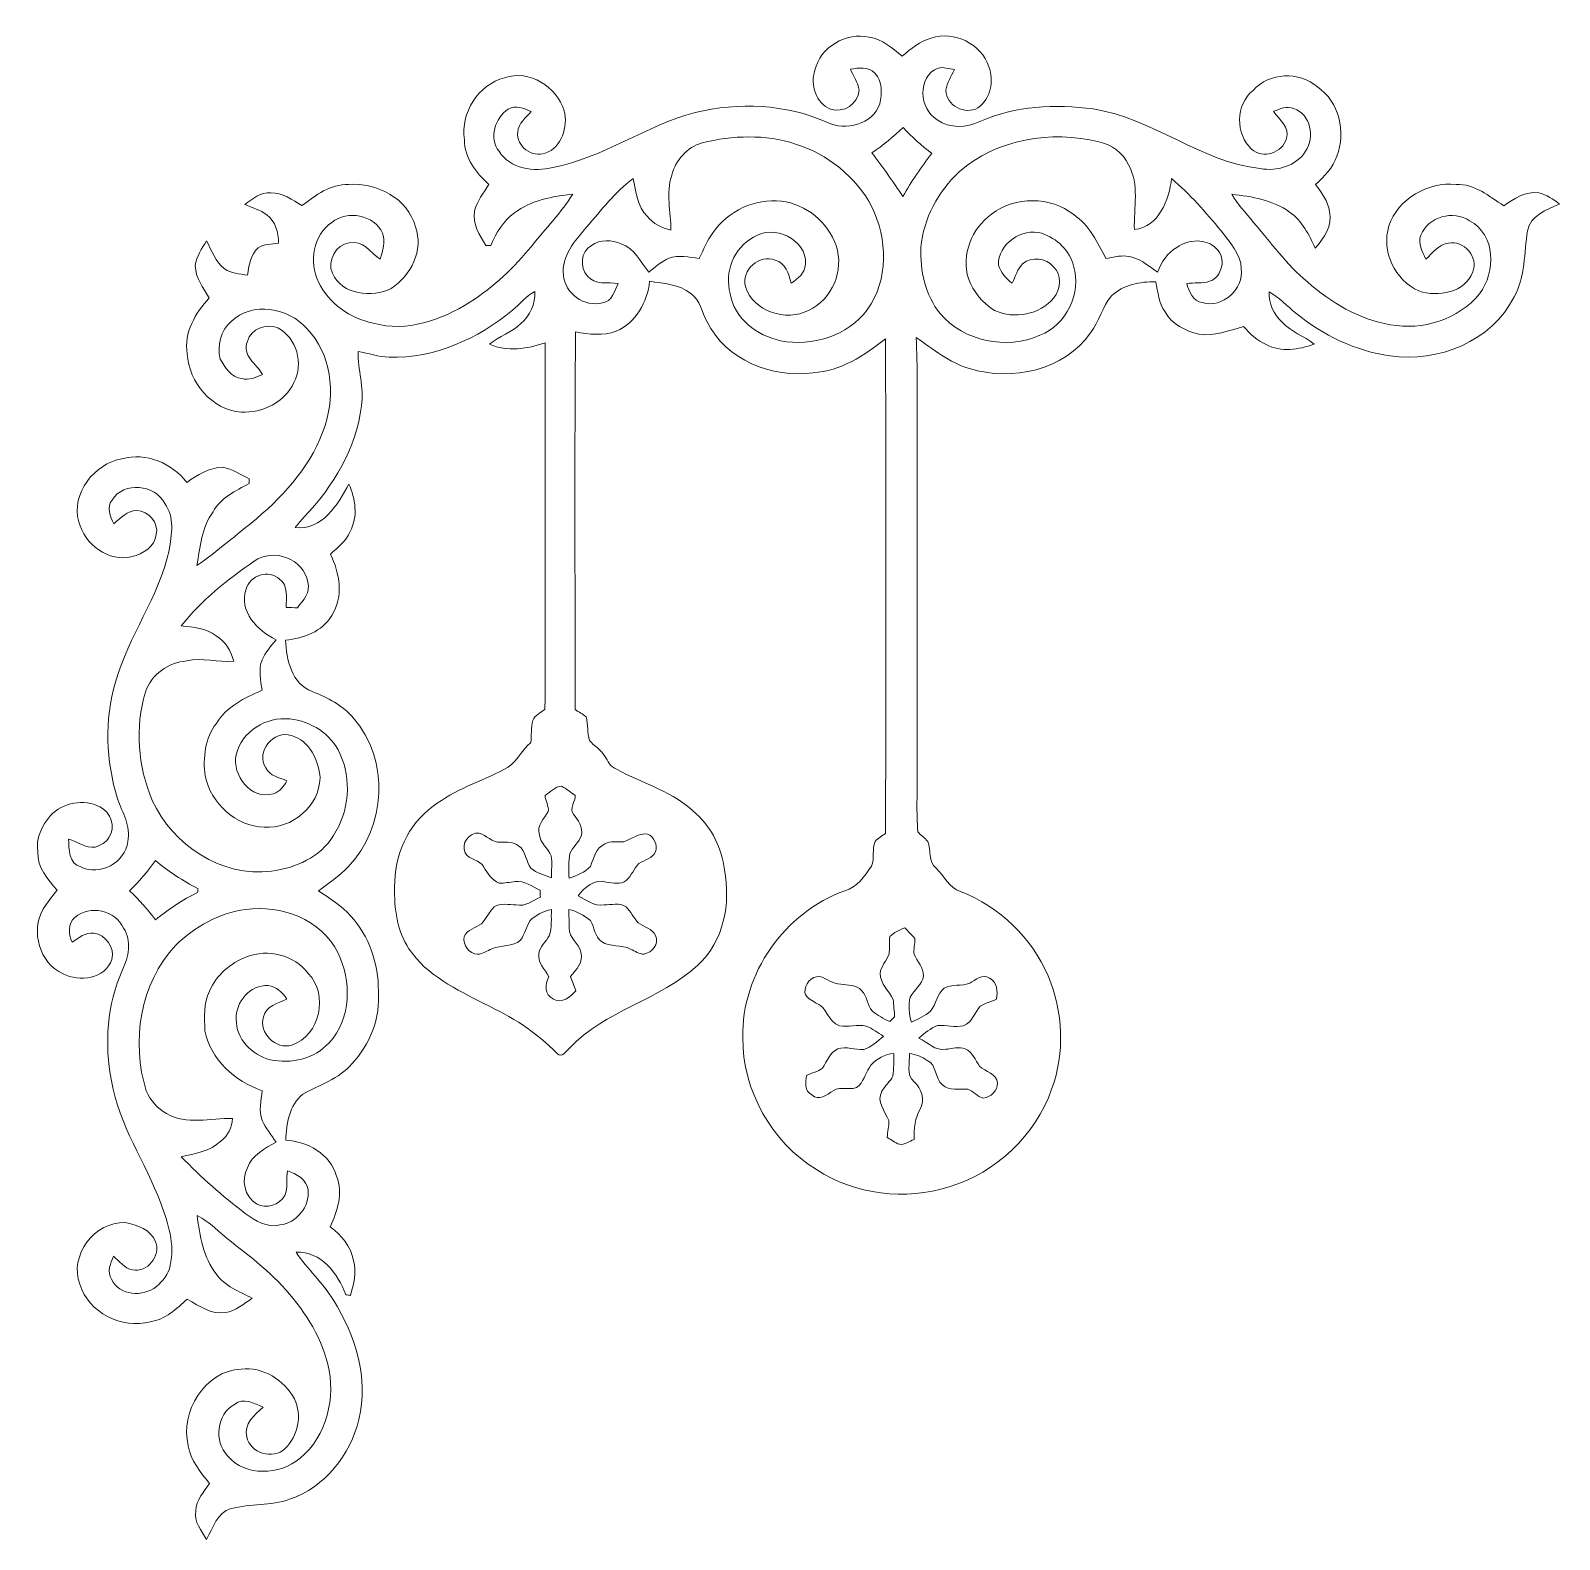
# Model space of a CAD drawing. Header units: centimetres. Extents: x -16.4 to 16.2, y -16 to 16.2.
import ezdxf

# ---------------------------------------------------------------- set-up
doc = ezdxf.new("R2010")
doc.units = ezdxf.units.CM
doc.header["$MEASUREMENT"] = 0
doc.layers.add('Layer 1', color=7, linetype='Continuous')

msp = doc.modelspace()

# ---------------------------------------------------------------- linework, layer by layer
at = {"layer": 'Layer 1', "color": 8, "lineweight": 9}
for points, knots in [([(0.35028, 15.3089), (0.45999, 15.80526), (1.02655, 16.13158), (1.51339, 16.01481), (1.51339, 16.01481), (1.79314, 15.97777), (2.00375, 15.77845), (2.21789, 15.61229), (2.21789, 15.61229), (2.40345, 15.76681), (2.595, 15.93438), (2.83348, 15.99717), (2.83348, 15.99717), (3.31679, 16.15733), (3.9084, 15.87829), (4.06362, 15.38651), (4.06362, 15.38651), (4.18039, 15.08348), (4.10807, 14.69965), (3.83079, 14.50915), (3.83079, 14.50915), (3.55315, 14.34723), (3.15028, 14.56031), (3.14499, 14.88239), (3.14499, 14.88239), (3.17568, 15.0415), (3.25929, 15.18225), (3.32843, 15.32654), (3.32843, 15.32654), (3.21554, 15.33995), (3.09277, 15.38757), (2.982, 15.35617), (2.982, 15.35617), (2.52762, 15.17837), (2.57772, 14.47705), (2.96331, 14.25374), (2.96331, 14.25374), (3.2293, 14.06148), (3.58772, 14.08441), (3.87382, 14.21776), (3.87382, 14.21776), (4.62983, 14.55008), (5.48179, 14.59735), (6.29106, 14.48375), (6.29106, 14.48375), (7.5607, 14.29396), (8.57318, 13.3524), (9.85482, 13.21305), (9.85482, 13.21305), (10.21042, 13.14637), (10.62387, 13.26597), (10.8239, 13.58241), (10.8239, 13.58241), (11.0271, 13.87662), (10.93185, 14.37969), (10.56919, 14.49222), (10.56919, 14.49222), (10.42527, 14.5536), (10.27639, 14.48552), (10.14127, 14.43437), (10.14127, 14.43437), (10.25875, 14.25339), (10.49229, 14.09499), (10.41504, 13.85193), (10.41504, 13.85193), (10.32648, 13.54678), (9.91021, 13.4106), (9.67102, 13.6258), (9.67102, 13.6258), (9.32355, 13.94647), (9.32742, 14.57795), (9.70242, 14.88169), (9.70242, 14.88169), (10.04849, 15.26692), (10.68737, 15.2902), (11.07402, 14.95718), (11.07402, 14.95718), (11.54286, 14.6425), (11.68609, 13.99128), (11.49241, 13.47799), (11.49241, 13.47799), (11.41269, 13.23175), (11.22465, 13.04513), (11.03768, 12.87474), (11.03768, 12.87474), (11.15869, 12.69552), (11.3072, 12.51737), (11.33543, 12.29477), (11.33543, 12.29477), (11.4021, 11.9935), (11.21266, 11.72821), (11.0278, 11.51125), (11.0278, 11.51125), (10.89728, 11.80017), (10.74946, 12.09721), (10.48065, 12.28277), (10.48065, 12.28277), (10.12434, 12.54136), (9.67596, 12.61756), (9.24734, 12.66342), (9.24734, 12.66342), (9.37399, 12.44787), (9.5479, 12.26478), (9.70559, 12.07217), (9.70559, 12.07217), (10.07955, 11.63649), (10.41856, 11.16517), (10.86094, 10.79335), (10.86094, 10.79335), (11.36612, 10.35696), (11.96055, 9.98937), (12.62977, 9.88071), (12.62977, 9.88071), (13.31874, 9.75089), (14.0878, 9.98972), (14.53512, 10.54182), (14.53512, 10.54182), (14.88614, 11.00466), (14.88684, 11.80264), (14.31957, 12.10039), (14.31957, 12.10039), (13.97914, 12.33357), (13.43481, 12.18294), (13.28382, 11.79312), (13.28382, 11.79312), (13.20656, 11.60791), (13.32051, 11.44069), (13.39177, 11.27912), (13.39177, 11.27912), (13.53711, 11.4093), (13.66411, 11.6005), (13.87472, 11.62237), (13.87472, 11.62237), (14.1961, 11.69222), (14.52419, 11.31264), (14.38837, 11.00925), (14.38837, 11.00925), (14.23103, 10.56051), (13.644, 10.46526), (13.24078, 10.60002), (13.24078, 10.60002), (12.72819, 10.83145), (12.43186, 11.44599), (12.60119, 11.98785), (12.60119, 11.98785), (12.79734, 12.57205), (13.43234, 12.93153), (14.03594, 12.87474), (14.03594, 12.87474), (14.4307, 12.8899), (14.74079, 12.62038), (15.05194, 12.41859), (15.05194, 12.41859), (15.26925, 12.57558), (15.51725, 12.72939), (15.79912, 12.69729), (15.79912, 12.69729), (15.96175, 12.65178), (16.10886, 12.56041), (16.2394, 12.45458), (16.2394, 12.45458), (15.97022, 12.33499), (15.61568, 12.21187), (15.55782, 11.88484), (15.55782, 11.88484), (15.48198, 11.41459), (15.51655, 10.90306), (15.27349, 10.47514), (15.27349, 10.47514), (14.80429, 9.52017), (13.644, 9.06932), (12.62695, 9.21361), (12.62695, 9.21361), (11.88929, 9.32367), (11.18867, 9.64929), (10.61823, 10.12765), (10.61823, 10.12765), (10.42561, 10.27688), (10.26087, 10.46385), (10.04427, 10.57992), (10.04427, 10.57992), (10.03156, 10.33227), (10.14198, 10.10296), (10.32084, 9.9361), (10.32084, 9.9361), (10.50499, 9.71984), (10.79674, 9.65105), (11.00382, 9.46373), (11.00382, 9.46373), (10.67891, 9.34731), (10.2972, 9.28875), (9.98041, 9.45597), (9.98041, 9.45597), (9.79132, 9.54204), (9.63962, 9.68739), (9.50134, 9.83908), (9.50134, 9.83908), (9.18666, 9.76253), (8.87692, 9.62177), (8.54495, 9.67716), (8.54495, 9.67716), (8.26485, 9.74842), (7.96605, 9.89024), (7.82317, 10.15623), (7.82317, 10.15623), (7.69123, 10.34214), (7.67606, 10.57674), (7.62597, 10.79264), (7.62597, 10.79264), (7.28977, 10.80746), (6.93417, 10.72773), (6.67876, 10.49772), (6.67876, 10.49772), (6.47697, 10.26559), (6.42758, 9.9435), (6.23461, 9.70362), (6.23461, 9.70362), (5.66982, 8.90704), (4.5561, 8.66433), (3.65369, 8.94514), (3.65369, 8.94514), (3.22083, 9.06403), (2.87511, 9.36248), (2.51175, 9.61048), (2.51175, 9.61048), (2.54491, 8.98254), (2.53644, 8.35354), (2.53644, 7.72489), (2.53644, 7.72489), (2.53468, 5.25544), (2.53785, 2.786), (2.53503, 0.31655), (2.53503, 0.31655), (2.53785, -0.10255), (2.51528, -0.52306), (2.55055, -0.94145), (2.55055, -0.94145), (2.61123, -1.01906), (2.70049, -1.06986), (2.75975, -1.14959), (2.75975, -1.14959), (2.85112, -1.32775), (2.7527, -1.58457), (2.93685, -1.71792), (2.93685, -1.71792), (3.11465, -1.88196), (3.21519, -2.13949), (3.46213, -2.21639), (3.46213, -2.21639), (4.28763, -2.5406), (4.98296, -3.19853), (5.32762, -4.01838), (5.32762, -4.01838), (5.64724, -4.77509), (5.6938, -5.6588), (5.40453, -6.43279), (5.40453, -6.43279), (5.05845, -7.41916), (4.22025, -8.21926), (3.2173, -8.51594), (3.2173, -8.51594), (2.28139, -8.82145), (1.21141, -8.68598), (0.38591, -8.14835), (0.38591, -8.14835), (-0.57611, -7.56415), (-1.19277, -6.45819), (-1.18748, -5.33283), (-1.18748, -5.33283), (-1.21394, -3.96864), (-0.29248, -2.65384), (0.99234, -2.20087), (0.99234, -2.20087), (1.25868, -2.13102), (1.41108, -1.88831), (1.5589, -1.67558), (1.5589, -1.67558), (1.6351, -1.50943), (1.56207, -1.31363), (1.63827, -1.14853), (1.63827, -1.14853), (1.69789, -1.0748), (1.78362, -1.03035), (1.85982, -0.97603), (1.85982, -0.97603), (1.86864, 2.54293), (1.87216, 6.0626), (1.85805, 9.58155), (1.85805, 9.58155), (1.41108, 9.22172), (0.90238, 8.89011), (0.31253, 8.85554), (0.31253, 8.85554), (-0.55671, 8.73418), (-1.5526, 9.12435), (-1.94666, 9.94492), (-1.94666, 9.94492), (-2.06413, 10.14282), (-2.09165, 10.41129), (-2.29802, 10.54534), (-2.29802, 10.54534), (-2.54391, 10.74607), (-2.87446, 10.7623), (-3.17432, 10.80675), (-3.17432, 10.80675), (-3.22265, 10.36507), (-3.46395, 9.91916), (-3.88976, 9.74313), (-3.88976, 9.74313), (-4.16457, 9.63588), (-4.47008, 9.67398), (-4.753, 9.72831), (-4.753, 9.72831), (-4.78193, 7.04085), (-4.76147, 4.35304), (-4.76359, 1.66522), (-4.76359, 1.66522), (-4.68456, 1.61548), (-4.59602, 1.57632), (-4.5297, 1.50894), (-4.5297, 1.50894), (-4.48313, 1.34702), (-4.50676, 1.16992), (-4.45596, 1.00835), (-4.45596, 1.00835), (-4.35895, 0.8877), (-4.21255, 0.81079), (-4.13282, 0.67497), (-4.13282, 0.67497), (-4.06791, 0.56632), (-4.00617, 0.44461), (-3.88164, 0.39311), (-3.88164, 0.39311), (-3.3112, 0.08548), (-2.65539, -0.0902), (-2.18196, -0.55622), (-2.18196, -0.55622), (-1.838, -0.86278), (-1.63621, -1.29776), (-1.57906, -1.75108), (-1.57906, -1.75108), (-1.4383, -2.46475), (-1.59176, -3.27966), (-2.14456, -3.78731), (-2.14456, -3.78731), (-2.94855, -4.54049), (-4.13035, -4.74052), (-4.886, -5.56073), (-4.886, -5.56073), (-4.9555, -5.62246), (-5.04934, -5.77804), (-5.14776, -5.67467), (-5.14776, -5.67467), (-5.58168, -5.21359), (-6.1306, -4.88022), (-6.70069, -4.61387), (-6.70069, -4.61387), (-7.2856, -4.30343), (-7.93506, -4.01168), (-8.309, -3.43665), (-8.309, -3.43665), (-8.57041, -3.05283), (-8.62439, -2.57023), (-8.61486, -2.11761), (-8.61486, -2.11761), (-8.63074, -1.46004), (-8.33652, -0.78165), (-7.79183, -0.39747), (-7.79183, -0.39747), (-7.34133, -0.04187), (-6.78606, 0.12641), (-6.28265, 0.38746), (-6.28265, 0.38746), (-6.0223, 0.50141), (-5.91964, 0.78963), (-5.7108, 0.96496), (-5.7108, 0.96496), (-5.69351, 1.12124), (-5.70409, 1.28105), (-5.66493, 1.43345), (-5.66493, 1.43345), (-5.62366, 1.54986), (-5.49913, 1.59996), (-5.40741, 1.66946), (-5.40741, 1.66946), (-5.39471, 4.2786), (-5.40282, 6.88774), (-5.40317, 9.49689), (-5.40317, 9.49689), (-5.78558, 9.36107), (-6.20504, 9.3011), (-6.59168, 9.46196), (-6.59168, 9.46196), (-6.38354, 9.63165), (-6.11931, 9.71773), (-5.92211, 9.90329), (-5.92211, 9.90329), (-5.72985, 10.07192), (-5.59932, 10.32662), (-5.62719, 10.58768), (-5.62719, 10.58768), (-5.81628, 10.49701), (-5.93693, 10.31357), (-6.09991, 10.18727), (-6.09991, 10.18727), (-6.83757, 9.58367), (-7.7622, 9.15258), (-8.7334, 9.18891), (-8.7334, 9.18891), (-8.96023, 9.19138), (-9.17331, 9.27393), (-9.39521, 9.3078), (-9.39521, 9.3078), (-9.4005, 8.92151), (-9.26538, 8.5398), (-9.32289, 8.14928), (-9.32289, 8.14928), (-9.43683, 7.24546), (-9.92367, 6.42772), (-10.54456, 5.77685), (-10.54456, 5.77685), (-10.61229, 5.70488), (-10.6765, 5.62974), (-10.73576, 5.55072), (-10.73576, 5.55072), (-10.16179, 5.48827), (-9.82207, 6.04143), (-9.59276, 6.48064), (-9.59276, 6.48064), (-9.45306, 6.16702), (-9.39133, 5.77967), (-9.5656, 5.46711), (-9.5656, 5.46711), (-9.64991, 5.26567), (-9.82736, 5.1295), (-9.98293, 4.98521), (-9.98293, 4.98521), (-9.79349, 4.58058), (-9.69366, 4.07011), (-9.95895, 3.675), (-9.95895, 3.675), (-10.15968, 3.32998), (-10.5622, 3.18287), (-10.94073, 3.15042), (-10.94073, 3.15042), (-10.92732, 2.73379), (-10.81408, 2.21344), (-10.37275, 2.05187), (-10.37275, 2.05187), (-10.04432, 1.92487), (-9.72294, 1.75553), (-9.49116, 1.48319), (-9.49116, 1.48319), (-8.71964, 0.60371), (-8.79407, -0.85926), (-9.60652, -1.68723), (-9.60652, -1.68723), (-9.79385, -1.88655), (-10.0235, -2.03718), (-10.24011, -2.20228), (-10.24011, -2.20228), (-9.99881, -2.36421), (-9.74375, -2.51837), (-9.55043, -2.73991), (-9.55043, -2.73991), (-9.15602, -3.1696), (-8.95847, -3.7605), (-8.962, -4.33941), (-8.962, -4.33941), (-8.91649, -4.90703), (-9.14191, -5.48135), (-9.52644, -5.89516), (-9.52644, -5.89516), (-9.80619, -6.21478), (-10.21683, -6.34142), (-10.57595, -6.54145), (-10.57595, -6.54145), (-10.86982, -6.7764), (-10.91991, -7.16939), (-10.94037, -7.5197), (-10.94037, -7.5197), (-10.47753, -7.55427), (-9.97941, -7.81392), (-9.85382, -8.29299), (-9.85382, -8.29299), (-9.70459, -8.65176), (-9.84041, -9.03594), (-9.98752, -9.37037), (-9.98752, -9.37037), (-9.75363, -9.54958), (-9.54478, -9.79088), (-9.49257, -10.08933), (-9.49257, -10.08933), (-9.4199, -10.33945), (-9.49363, -10.59275), (-9.55572, -10.83546), (-9.55572, -10.83546), (-9.58147, -10.83264), (-9.63298, -10.82629), (-9.65873, -10.82346), (-9.65873, -10.82346), (-9.81925, -10.36662), (-10.18543, -9.89037), (-10.71848, -9.9133), (-10.71848, -9.9133), (-10.47435, -10.27207), (-10.14874, -10.56911), (-9.91943, -10.93988), (-9.91943, -10.93988), (-9.45483, -11.68706), (-9.1599, -12.60111), (-9.38074, -13.47988), (-9.38074, -13.47988), (-9.55431, -14.244), (-10.10711, -14.92839), (-10.85571, -15.18556), (-10.85571, -15.18556), (-11.25893, -15.33091), (-11.69567, -15.27623), (-12.10489, -15.38418), (-12.10489, -15.38418), (-12.40828, -15.47237), (-12.49083, -15.79869), (-12.63265, -16.04246), (-12.63265, -16.04246), (-12.73919, -15.85337), (-12.89758, -15.66499), (-12.85948, -15.43215), (-12.85948, -15.43215), (-12.85208, -15.20391), (-12.68803, -15.02858), (-12.56633, -14.85007), (-12.56633, -14.85007), (-12.76176, -14.61124), (-12.96602, -14.35548), (-13.01929, -14.04221), (-13.01929, -14.04221), (-13.20097, -13.32078), (-12.66651, -12.44483), (-11.89287, -12.40955), (-11.89287, -12.40955), (-11.42685, -12.34993), (-10.96754, -12.63886), (-10.75411, -13.0442), (-10.75411, -13.0442), (-10.5816, -13.39557), (-10.6839, -13.82948), (-10.94919, -14.10289), (-10.94919, -14.10289), (-11.20848, -14.35089), (-11.7052, -14.20413), (-11.77011, -13.8503), (-11.77011, -13.8503), (-11.84278, -13.57266), (-11.59689, -13.38428), (-11.42297, -13.21918), (-11.42297, -13.21918), (-11.61065, -13.13839), (-11.84631, -13.00786), (-12.03398, -13.15956), (-12.03398, -13.15956), (-12.4171, -13.36876), (-12.47319, -13.95049), (-12.18074, -14.25881), (-12.18074, -14.25881), (-11.80327, -14.71072), (-11.06314, -14.67015), (-10.63381, -14.31173), (-10.63381, -14.31173), (-10.05314, -13.83619), (-9.87075, -13.00892), (-10.04008, -12.29984), (-10.04008, -12.29984), (-10.20271, -11.66449), (-10.57419, -11.10145), (-11.01834, -10.62767), (-11.01834, -10.62767), (-11.44978, -10.15918), (-11.98389, -9.8057), (-12.46155, -9.38907), (-12.46155, -9.38907), (-12.57338, -9.28888), (-12.69474, -9.19822), (-12.82985, -9.13154), (-12.82985, -9.13154), (-12.77588, -9.5644), (-12.70179, -10.02125), (-12.42345, -10.37438), (-12.42345, -10.37438), (-12.24248, -10.64073), (-11.9285, -10.74973), (-11.65581, -10.89473), (-11.65581, -10.89473), (-11.8329, -11.01538), (-12.00611, -11.16919), (-12.22554, -11.19847), (-12.22554, -11.19847), (-12.53105, -11.25244), (-12.78963, -11.0563), (-13.0394, -10.91342), (-13.0394, -10.91342), (-13.26941, -11.12015), (-13.5093, -11.35475), (-13.83174, -11.39567), (-13.83174, -11.39567), (-14.4364, -11.55901), (-15.14901, -11.20588), (-15.3321, -10.59769), (-15.3321, -10.59769), (-15.56846, -9.98773), (-15.01355, -9.25184), (-14.3669, -9.28253), (-14.3669, -9.28253), (-14.11431, -9.32063), (-13.81516, -9.43458), (-13.71709, -9.69175), (-13.71709, -9.69175), (-13.59926, -9.9902), (-13.89206, -10.35674), (-14.20921, -10.28936), (-14.20921, -10.28936), (-14.38278, -10.25549), (-14.49249, -10.10486), (-14.61738, -9.99408), (-14.61738, -9.99408), (-14.6717, -10.15001), (-14.7606, -10.33381), (-14.65618, -10.49044), (-14.65618, -10.49044), (-14.48896, -10.84357), (-13.98132, -10.87638), (-13.70015, -10.64602), (-13.70015, -10.64602), (-13.56398, -10.52889), (-13.43769, -10.38038), (-13.40664, -10.1987), (-13.40664, -10.1987), (-13.29622, -9.74538), (-13.45286, -9.29241), (-13.60138, -8.86908), (-13.60138, -8.86908), (-13.93405, -7.99136), (-14.50343, -7.20008), (-14.65689, -6.25852), (-14.65689, -6.25852), (-14.81352, -5.469), (-14.75037, -4.62833), (-14.423, -3.88891), (-14.423, -3.88891), (-14.29423, -3.61586), (-14.22015, -3.26838), (-14.3976, -2.99991), (-14.3976, -2.99991), (-14.5701, -2.62315), (-15.12573, -2.48697), (-15.43864, -2.7692), (-15.43864, -2.7692), (-15.58751, -2.90149), (-15.58081, -3.13009), (-15.49368, -3.29625), (-15.49368, -3.29625), (-15.35715, -3.19923), (-15.21322, -3.08564), (-15.03224, -3.10575), (-15.03224, -3.10575), (-14.77648, -3.13855), (-14.58668, -3.4109), (-14.64666, -3.66419), (-14.64666, -3.66419), (-14.7913, -4.07976), (-15.34092, -4.14926), (-15.69017, -3.97428), (-15.69017, -3.97428), (-16.19888, -3.74463), (-16.38373, -3.06024), (-16.11527, -2.58575), (-16.11527, -2.58575), (-16.02708, -2.44535), (-15.9223, -2.31729), (-15.81753, -2.18958), (-15.81753, -2.18958), (-16.01226, -1.95675), (-16.24156, -1.70028), (-16.22886, -1.37643), (-16.22886, -1.37643), (-16.27896, -1.0868), (-16.1442, -0.80563), (-15.95687, -0.59397), (-15.95687, -0.59397), (-15.69511, -0.31774), (-15.24638, -0.23484), (-14.9056, -0.40558), (-14.9056, -0.40558), (-14.6777, -0.51988), (-14.55599, -0.84056), (-14.71368, -1.05999), (-14.71368, -1.05999), (-14.76978, -1.17217), (-14.89113, -1.2272), (-15.00261, -1.26883), (-15.00261, -1.26883), (-15.21322, -1.29106), (-15.37938, -1.14924), (-15.57235, -1.09773), (-15.57235, -1.09773), (-15.56282, -1.30376), (-15.56952, -1.62725), (-15.31446, -1.69146), (-15.31446, -1.69146), (-14.90771, -1.89431), (-14.36831, -1.59868), (-14.30975, -1.14959), (-14.30975, -1.14959), (-14.23885, -0.81833), (-14.42688, -0.53329), (-14.52777, -0.2359), (-14.52777, -0.2359), (-14.77718, 0.56702), (-14.8167, 1.44474), (-14.5701, 2.2533), (-14.5701, 2.2533), (-14.29811, 3.23332), (-13.64371, 4.06517), (-13.42851, 5.06494), (-13.42851, 5.06494), (-13.37031, 5.39232), (-13.30575, 5.77826), (-13.51883, 6.06471), (-13.51883, 6.06471), (-13.72626, 6.47605), (-14.3916, 6.5392), (-14.64595, 6.13915), (-14.64595, 6.13915), (-14.76978, 5.98428), (-14.68546, 5.78567), (-14.60891, 5.63044), (-14.60891, 5.63044), (-14.46392, 5.75074), (-14.32457, 5.9176), (-14.11749, 5.91267), (-14.11749, 5.91267), (-13.8649, 5.90984), (-13.64688, 5.65549), (-13.70051, 5.40149), (-13.70051, 5.40149), (-13.73331, 5.14537), (-13.98449, 4.99051), (-14.21627, 4.93159), (-14.21627, 4.93159), (-14.71756, 4.79859), (-15.23227, 5.19829), (-15.35609, 5.67419), (-15.35609, 5.67419), (-15.52049, 6.28202), (-15.02836, 6.91597), (-14.43323, 7.01862), (-14.43323, 7.01862), (-13.91358, 7.16714), (-13.37172, 6.92196), (-13.04893, 6.5145), (-13.04893, 6.5145), (-12.82138, 6.67678), (-12.57197, 6.8313), (-12.28234, 6.83941), (-12.28234, 6.83941), (-12.07879, 6.80202), (-11.90275, 6.68031), (-11.7179, 6.59317), (-11.7179, 6.59317), (-11.71754, 6.56742), (-11.71719, 6.51627), (-11.71684, 6.49052), (-11.71684, 6.49052), (-12.00435, 6.336), (-12.32961, 6.19242), (-12.48871, 5.88868), (-12.48871, 5.88868), (-12.73425, 5.55918), (-12.76176, 5.13091), (-12.83585, 4.7418), (-12.83585, 4.7418), (-12.39205, 5.0473), (-11.98636, 5.40396), (-11.5655, 5.73981), (-11.5655, 5.73981), (-10.92873, 6.27074), (-10.36076, 6.93008), (-10.10006, 7.72912), (-10.10006, 7.72912), (-9.87322, 8.42233), (-9.9653, 9.26088), (-10.48846, 9.79922), (-10.48846, 9.79922), (-10.87899, 10.24689), (-11.65686, 10.38201), (-12.10525, 9.94809), (-12.10525, 9.94809), (-12.33667, 9.75583), (-12.40581, 9.43162), (-12.33737, 9.14764), (-12.33737, 9.14764), (-12.24036, 8.96737), (-12.10136, 8.755), (-11.87735, 8.72995), (-11.87735, 8.72995), (-11.72036, 8.68726), (-11.57326, 8.75429), (-11.43638, 8.8192), (-11.43638, 8.8192), (-11.56126, 9.04921), (-11.88652, 9.22701), (-11.75423, 9.52546), (-11.75423, 9.52546), (-11.68156, 9.79604), (-11.35736, 9.9114), (-11.109, 9.81333), (-11.109, 9.81333), (-10.70436, 9.5999), (-10.55055, 9.04322), (-10.76504, 8.64387), (-10.76504, 8.64387), (-10.96083, 8.22583), (-11.43885, 7.99264), (-11.88758, 8.01452), (-11.88758, 8.01452), (-12.51764, 8.06038), (-13.00165, 8.64634), (-13.04081, 9.2577), (-13.04081, 9.2577), (-13.11807, 9.71349), (-12.86513, 10.13083), (-12.57126, 10.45397), (-12.57126, 10.45397), (-12.70073, 10.6674), (-12.86866, 10.88048), (-12.8683, 11.1426), (-12.8683, 11.1426), (-12.83938, 11.33557), (-12.73319, 11.50702), (-12.62771, 11.66753), (-12.62771, 11.66753), (-12.51729, 11.46045), (-12.4418, 11.22162), (-12.24706, 11.07416), (-12.24706, 11.07416), (-12.10383, 10.97115), (-11.91968, 10.96832), (-11.75176, 10.93587), (-11.75176, 10.93587), (-11.72848, 11.14471), (-11.6932, 11.37155), (-11.52845, 11.52219), (-11.52845, 11.52219), (-11.40004, 11.60368), (-11.24023, 11.59556), (-11.09489, 11.62379), (-11.09489, 11.62379), (-11.08783, 11.84745), (-11.1598, 12.08063), (-11.34183, 12.22492), (-11.34183, 12.22492), (-11.48295, 12.32758), (-11.65334, 12.37697), (-11.81103, 12.44682), (-11.81103, 12.44682), (-11.64558, 12.56535), (-11.47554, 12.71422), (-11.25611, 12.69623), (-11.25611, 12.69623), (-11.0074, 12.70152), (-10.79573, 12.54136), (-10.59218, 12.42106), (-10.59218, 12.42106), (-10.30396, 12.64331), (-9.98046, 12.8832), (-9.59841, 12.87227), (-9.59841, 12.87227), (-9.00574, 12.92412), (-8.32876, 12.57382), (-8.17071, 11.97127), (-8.17071, 11.97127), (-7.99115, 11.47915), (-8.26561, 10.92352), (-8.68753, 10.65647), (-8.68753, 10.65647), (-9.09429, 10.44868), (-9.73916, 10.51359), (-9.94342, 10.97855), (-9.94342, 10.97855), (-10.06019, 11.23926), (-9.8711, 11.5938), (-9.5843, 11.62449), (-9.5843, 11.62449), (-9.29749, 11.69646), (-9.13168, 11.41917), (-8.92566, 11.28194), (-8.92566, 11.28194), (-8.8731, 11.45622), (-8.79831, 11.65377), (-8.87627, 11.83192), (-8.87627, 11.83192), (-9.04525, 12.2288), (-9.62804, 12.33075), (-9.95189, 12.0637), (-9.95189, 12.0637), (-10.359, 11.79065), (-10.43872, 11.21562), (-10.24046, 10.79123), (-10.24046, 10.79123), (-10.01998, 10.33332), (-9.56595, 10.01018), (-9.071, 9.91352), (-9.071, 9.91352), (-8.3591, 9.71385), (-7.61474, 9.97949), (-7.01219, 10.35802), (-7.01219, 10.35802), (-6.50349, 10.68222), (-6.06005, 11.10026), (-5.68398, 11.57016), (-5.68398, 11.57016), (-5.39153, 11.93352), (-5.06521, 12.27184), (-4.81086, 12.66448), (-4.81086, 12.66448), (-5.24725, 12.62109), (-5.70339, 12.53677), (-6.06075, 12.26514), (-6.06075, 12.26514), (-6.30099, 12.09721), (-6.44986, 11.83404), (-6.56487, 11.57087), (-6.56487, 11.57087), (-6.59168, 11.57087), (-6.6453, 11.57052), (-6.67247, 11.57016), (-6.67247, 11.57016), (-6.80194, 11.79488), (-6.96033, 12.03195), (-6.91236, 12.30641), (-6.91236, 12.30641), (-6.85873, 12.51667), (-6.71903, 12.692), (-6.60473, 12.87262), (-6.60473, 12.87262), (-6.87461, 13.12309), (-7.13214, 13.44059), (-7.12543, 13.82865), (-7.12543, 13.82865), (-7.21575, 14.40015), (-6.83051, 15.00516), (-6.26818, 15.1505), (-6.26818, 15.1505), (-5.74043, 15.33007), (-5.15411, 14.95895), (-4.99536, 14.44742), (-4.99536, 14.44742), (-4.91352, 14.11157), (-5.04687, 13.66072), (-5.4, 13.54184), (-5.4, 13.54184), (-5.67834, 13.43283), (-6.0283, 13.69036), (-5.98843, 13.99234), (-5.98843, 13.99234), (-5.97361, 14.18001), (-5.81839, 14.30172), (-5.69986, 14.42943), (-5.69986, 14.42943), (-5.85261, 14.49434), (-6.03253, 14.57265), (-6.19128, 14.47776), (-6.19128, 14.47776), (-6.47844, 14.29996), (-6.6065, 13.86216), (-6.38742, 13.58241), (-6.38742, 13.58241), (-6.15, 13.20247), (-5.642, 13.13509), (-5.23701, 13.23457), (-5.23701, 13.23457), (-4.15963, 13.44235), (-3.25864, 14.13027), (-2.20383, 14.40755), (-2.20383, 14.40755), (-1.27708, 14.63474), (-0.26814, 14.5917), (0.60887, 14.20047), (0.60887, 14.20047), (1.00045, 14.00468), (1.58747, 14.14967), (1.73634, 14.59241), (1.73634, 14.59241), (1.78432, 14.8129), (1.8009, 15.0743), (1.6298, 15.24964), (1.6298, 15.24964), (1.49787, 15.3971), (1.28338, 15.3597), (1.10875, 15.33395), (1.10875, 15.33395), (1.17296, 15.18649), (1.27421, 15.0489), (1.29361, 14.88557), (1.29361, 14.88557), (1.28479, 14.5977), (0.95882, 14.38321), (0.68683, 14.48093), (0.68683, 14.48093), (0.37392, 14.60299), (0.25185, 15.00657), (0.35028, 15.3089), (0.35028, 15.3089), (0.35028, 15.3089), (0.35028, 15.3089), (0.35028, 15.3089)], [0, 0, 0, 0, 0.00392157, 0.00392157, 0.00392157, 0.00392157, 0.00784314, 0.00784314, 0.00784314, 0.00784314, 0.01176471, 0.01176471, 0.01176471, 0.01176471, 0.01568627, 0.01568627, 0.01568627, 0.01568627, 0.01960784, 0.01960784, 0.01960784, 0.01960784, 0.02352941, 0.02352941, 0.02352941, 0.02352941, 0.02745098, 0.02745098, 0.02745098, 0.02745098, 0.03137255, 0.03137255, 0.03137255, 0.03137255, 0.03529412, 0.03529412, 0.03529412, 0.03529412, 0.03921569, 0.03921569, 0.03921569, 0.03921569, 0.04313725, 0.04313725, 0.04313725, 0.04313725, 0.04705882, 0.04705882, 0.04705882, 0.04705882, 0.05098039, 0.05098039, 0.05098039, 0.05098039, 0.05490196, 0.05490196, 0.05490196, 0.05490196, 0.05882353, 0.05882353, 0.05882353, 0.05882353, 0.0627451, 0.0627451, 0.0627451, 0.0627451, 0.06666667, 0.06666667, 0.06666667, 0.06666667, 0.07058824, 0.07058824, 0.07058824, 0.07058824, 0.0745098, 0.0745098, 0.0745098, 0.0745098, 0.07843137, 0.07843137, 0.07843137, 0.07843137, 0.08235294, 0.08235294, 0.08235294, 0.08235294, 0.08627451, 0.08627451, 0.08627451, 0.08627451, 0.09019608, 0.09019608, 0.09019608, 0.09019608, 0.09411765, 0.09411765, 0.09411765, 0.09411765, 0.09803922, 0.09803922, 0.09803922, 0.09803922, 0.10196078, 0.10196078, 0.10196078, 0.10196078, 0.10588235, 0.10588235, 0.10588235, 0.10588235, 0.10980392, 0.10980392, 0.10980392, 0.10980392, 0.11372549, 0.11372549, 0.11372549, 0.11372549, 0.11764706, 0.11764706, 0.11764706, 0.11764706, 0.12156863, 0.12156863, 0.12156863, 0.12156863, 0.1254902, 0.1254902, 0.1254902, 0.1254902, 0.12941176, 0.12941176, 0.12941176, 0.12941176, 0.13333333, 0.13333333, 0.13333333, 0.13333333, 0.1372549, 0.1372549, 0.1372549, 0.1372549, 0.14117647, 0.14117647, 0.14117647, 0.14117647, 0.14509804, 0.14509804, 0.14509804, 0.14509804, 0.14901961, 0.14901961, 0.14901961, 0.14901961, 0.15294118, 0.15294118, 0.15294118, 0.15294118, 0.15686275, 0.15686275, 0.15686275, 0.15686275, 0.16078431, 0.16078431, 0.16078431, 0.16078431, 0.16470588, 0.16470588, 0.16470588, 0.16470588, 0.16862745, 0.16862745, 0.16862745, 0.16862745, 0.17254902, 0.17254902, 0.17254902, 0.17254902, 0.17647059, 0.17647059, 0.17647059, 0.17647059, 0.18039216, 0.18039216, 0.18039216, 0.18039216, 0.18431373, 0.18431373, 0.18431373, 0.18431373, 0.18823529, 0.18823529, 0.18823529, 0.18823529, 0.19215686, 0.19215686, 0.19215686, 0.19215686, 0.19607843, 0.19607843, 0.19607843, 0.19607843, 0.2, 0.2, 0.2, 0.2, 0.20392157, 0.20392157, 0.20392157, 0.20392157, 0.20784314, 0.20784314, 0.20784314, 0.20784314, 0.21176471, 0.21176471, 0.21176471, 0.21176471, 0.21568627, 0.21568627, 0.21568627, 0.21568627, 0.21960784, 0.21960784, 0.21960784, 0.21960784, 0.22352941, 0.22352941, 0.22352941, 0.22352941, 0.22745098, 0.22745098, 0.22745098, 0.22745098, 0.23137255, 0.23137255, 0.23137255, 0.23137255, 0.23529412, 0.23529412, 0.23529412, 0.23529412, 0.23921569, 0.23921569, 0.23921569, 0.23921569, 0.24313725, 0.24313725, 0.24313725, 0.24313725, 0.24705882, 0.24705882, 0.24705882, 0.24705882, 0.25098039, 0.25098039, 0.25098039, 0.25098039, 0.25490196, 0.25490196, 0.25490196, 0.25490196, 0.25882353, 0.25882353, 0.25882353, 0.25882353, 0.2627451, 0.2627451, 0.2627451, 0.2627451, 0.26666667, 0.26666667, 0.26666667, 0.26666667, 0.27058824, 0.27058824, 0.27058824, 0.27058824, 0.2745098, 0.2745098, 0.2745098, 0.2745098, 0.27843137, 0.27843137, 0.27843137, 0.27843137, 0.28235294, 0.28235294, 0.28235294, 0.28235294, 0.28627451, 0.28627451, 0.28627451, 0.28627451, 0.29019608, 0.29019608, 0.29019608, 0.29019608, 0.29411765, 0.29411765, 0.29411765, 0.29411765, 0.29803922, 0.29803922, 0.29803922, 0.29803922, 0.30196078, 0.30196078, 0.30196078, 0.30196078, 0.30588235, 0.30588235, 0.30588235, 0.30588235, 0.30980392, 0.30980392, 0.30980392, 0.30980392, 0.31372549, 0.31372549, 0.31372549, 0.31372549, 0.31764706, 0.31764706, 0.31764706, 0.31764706, 0.32156863, 0.32156863, 0.32156863, 0.32156863, 0.3254902, 0.3254902, 0.3254902, 0.3254902, 0.32941176, 0.32941176, 0.32941176, 0.32941176, 0.33333333, 0.33333333, 0.33333333, 0.33333333, 0.3372549, 0.3372549, 0.3372549, 0.3372549, 0.34117647, 0.34117647, 0.34117647, 0.34117647, 0.34509804, 0.34509804, 0.34509804, 0.34509804, 0.34901961, 0.34901961, 0.34901961, 0.34901961, 0.35294118, 0.35294118, 0.35294118, 0.35294118, 0.35686275, 0.35686275, 0.35686275, 0.35686275, 0.36078431, 0.36078431, 0.36078431, 0.36078431, 0.36470588, 0.36470588, 0.36470588, 0.36470588, 0.36862745, 0.36862745, 0.36862745, 0.36862745, 0.37254902, 0.37254902, 0.37254902, 0.37254902, 0.37647059, 0.37647059, 0.37647059, 0.37647059, 0.38039216, 0.38039216, 0.38039216, 0.38039216, 0.38431373, 0.38431373, 0.38431373, 0.38431373, 0.38823529, 0.38823529, 0.38823529, 0.38823529, 0.39215686, 0.39215686, 0.39215686, 0.39215686, 0.39607843, 0.39607843, 0.39607843, 0.39607843, 0.4, 0.4, 0.4, 0.4, 0.40392157, 0.40392157, 0.40392157, 0.40392157, 0.40784314, 0.40784314, 0.40784314, 0.40784314, 0.41176471, 0.41176471, 0.41176471, 0.41176471, 0.41568627, 0.41568627, 0.41568627, 0.41568627, 0.41960784, 0.41960784, 0.41960784, 0.41960784, 0.42352941, 0.42352941, 0.42352941, 0.42352941, 0.42745098, 0.42745098, 0.42745098, 0.42745098, 0.43137255, 0.43137255, 0.43137255, 0.43137255, 0.43529412, 0.43529412, 0.43529412, 0.43529412, 0.43921569, 0.43921569, 0.43921569, 0.43921569, 0.44313725, 0.44313725, 0.44313725, 0.44313725, 0.44705882, 0.44705882, 0.44705882, 0.44705882, 0.45098039, 0.45098039, 0.45098039, 0.45098039, 0.45490196, 0.45490196, 0.45490196, 0.45490196, 0.45882353, 0.45882353, 0.45882353, 0.45882353, 0.4627451, 0.4627451, 0.4627451, 0.4627451, 0.46666667, 0.46666667, 0.46666667, 0.46666667, 0.47058824, 0.47058824, 0.47058824, 0.47058824, 0.4745098, 0.4745098, 0.4745098, 0.4745098, 0.47843137, 0.47843137, 0.47843137, 0.47843137, 0.48235294, 0.48235294, 0.48235294, 0.48235294, 0.48627451, 0.48627451, 0.48627451, 0.48627451, 0.49019608, 0.49019608, 0.49019608, 0.49019608, 0.49411765, 0.49411765, 0.49411765, 0.49411765, 0.49803922, 0.49803922, 0.49803922, 0.49803922, 0.50196078, 0.50196078, 0.50196078, 0.50196078, 0.50588235, 0.50588235, 0.50588235, 0.50588235, 0.50980392, 0.50980392, 0.50980392, 0.50980392, 0.51372549, 0.51372549, 0.51372549, 0.51372549, 0.51764706, 0.51764706, 0.51764706, 0.51764706, 0.52156863, 0.52156863, 0.52156863, 0.52156863, 0.5254902, 0.5254902, 0.5254902, 0.5254902, 0.52941176, 0.52941176, 0.52941176, 0.52941176, 0.53333333, 0.53333333, 0.53333333, 0.53333333, 0.5372549, 0.5372549, 0.5372549, 0.5372549, 0.54117647, 0.54117647, 0.54117647, 0.54117647, 0.54509804, 0.54509804, 0.54509804, 0.54509804, 0.54901961, 0.54901961, 0.54901961, 0.54901961, 0.55294118, 0.55294118, 0.55294118, 0.55294118, 0.55686275, 0.55686275, 0.55686275, 0.55686275, 0.56078431, 0.56078431, 0.56078431, 0.56078431, 0.56470588, 0.56470588, 0.56470588, 0.56470588, 0.56862745, 0.56862745, 0.56862745, 0.56862745, 0.57254902, 0.57254902, 0.57254902, 0.57254902, 0.57647059, 0.57647059, 0.57647059, 0.57647059, 0.58039216, 0.58039216, 0.58039216, 0.58039216, 0.58431373, 0.58431373, 0.58431373, 0.58431373, 0.58823529, 0.58823529, 0.58823529, 0.58823529, 0.59215686, 0.59215686, 0.59215686, 0.59215686, 0.59607843, 0.59607843, 0.59607843, 0.59607843, 0.6, 0.6, 0.6, 0.6, 0.60392157, 0.60392157, 0.60392157, 0.60392157, 0.60784314, 0.60784314, 0.60784314, 0.60784314, 0.61176471, 0.61176471, 0.61176471, 0.61176471, 0.61568627, 0.61568627, 0.61568627, 0.61568627, 0.61960784, 0.61960784, 0.61960784, 0.61960784, 0.62352941, 0.62352941, 0.62352941, 0.62352941, 0.62745098, 0.62745098, 0.62745098, 0.62745098, 0.63137255, 0.63137255, 0.63137255, 0.63137255, 0.63529412, 0.63529412, 0.63529412, 0.63529412, 0.63921569, 0.63921569, 0.63921569, 0.63921569, 0.64313725, 0.64313725, 0.64313725, 0.64313725, 0.64705882, 0.64705882, 0.64705882, 0.64705882, 0.65098039, 0.65098039, 0.65098039, 0.65098039, 0.65490196, 0.65490196, 0.65490196, 0.65490196, 0.65882353, 0.65882353, 0.65882353, 0.65882353, 0.6627451, 0.6627451, 0.6627451, 0.6627451, 0.66666667, 0.66666667, 0.66666667, 0.66666667, 0.67058824, 0.67058824, 0.67058824, 0.67058824, 0.6745098, 0.6745098, 0.6745098, 0.6745098, 0.67843137, 0.67843137, 0.67843137, 0.67843137, 0.68235294, 0.68235294, 0.68235294, 0.68235294, 0.68627451, 0.68627451, 0.68627451, 0.68627451, 0.69019608, 0.69019608, 0.69019608, 0.69019608, 0.69411765, 0.69411765, 0.69411765, 0.69411765, 0.69803922, 0.69803922, 0.69803922, 0.69803922, 0.70196078, 0.70196078, 0.70196078, 0.70196078, 0.70588235, 0.70588235, 0.70588235, 0.70588235, 0.70980392, 0.70980392, 0.70980392, 0.70980392, 0.71372549, 0.71372549, 0.71372549, 0.71372549, 0.71764706, 0.71764706, 0.71764706, 0.71764706, 0.72156863, 0.72156863, 0.72156863, 0.72156863, 0.7254902, 0.7254902, 0.7254902, 0.7254902, 0.72941176, 0.72941176, 0.72941176, 0.72941176, 0.73333333, 0.73333333, 0.73333333, 0.73333333, 0.7372549, 0.7372549, 0.7372549, 0.7372549, 0.74117647, 0.74117647, 0.74117647, 0.74117647, 0.74509804, 0.74509804, 0.74509804, 0.74509804, 0.74901961, 0.74901961, 0.74901961, 0.74901961, 0.75294118, 0.75294118, 0.75294118, 0.75294118, 0.75686275, 0.75686275, 0.75686275, 0.75686275, 0.76078431, 0.76078431, 0.76078431, 0.76078431, 0.76470588, 0.76470588, 0.76470588, 0.76470588, 0.76862745, 0.76862745, 0.76862745, 0.76862745, 0.77254902, 0.77254902, 0.77254902, 0.77254902, 0.77647059, 0.77647059, 0.77647059, 0.77647059, 0.78039216, 0.78039216, 0.78039216, 0.78039216, 0.78431373, 0.78431373, 0.78431373, 0.78431373, 0.78823529, 0.78823529, 0.78823529, 0.78823529, 0.79215686, 0.79215686, 0.79215686, 0.79215686, 0.79607843, 0.79607843, 0.79607843, 0.79607843, 0.8, 0.8, 0.8, 0.8, 0.80392157, 0.80392157, 0.80392157, 0.80392157, 0.80784314, 0.80784314, 0.80784314, 0.80784314, 0.81176471, 0.81176471, 0.81176471, 0.81176471, 0.81568627, 0.81568627, 0.81568627, 0.81568627, 0.81960784, 0.81960784, 0.81960784, 0.81960784, 0.82352941, 0.82352941, 0.82352941, 0.82352941, 0.82745098, 0.82745098, 0.82745098, 0.82745098, 0.83137255, 0.83137255, 0.83137255, 0.83137255, 0.83529412, 0.83529412, 0.83529412, 0.83529412, 0.83921569, 0.83921569, 0.83921569, 0.83921569, 0.84313725, 0.84313725, 0.84313725, 0.84313725, 0.84705882, 0.84705882, 0.84705882, 0.84705882, 0.85098039, 0.85098039, 0.85098039, 0.85098039, 0.85490196, 0.85490196, 0.85490196, 0.85490196, 0.85882353, 0.85882353, 0.85882353, 0.85882353, 0.8627451, 0.8627451, 0.8627451, 0.8627451, 0.86666667, 0.86666667, 0.86666667, 0.86666667, 0.87058824, 0.87058824, 0.87058824, 0.87058824, 0.8745098, 0.8745098, 0.8745098, 0.8745098, 0.87843137, 0.87843137, 0.87843137, 0.87843137, 0.88235294, 0.88235294, 0.88235294, 0.88235294, 0.88627451, 0.88627451, 0.88627451, 0.88627451, 0.89019608, 0.89019608, 0.89019608, 0.89019608, 0.89411765, 0.89411765, 0.89411765, 0.89411765, 0.89803922, 0.89803922, 0.89803922, 0.89803922, 0.90196078, 0.90196078, 0.90196078, 0.90196078, 0.90588235, 0.90588235, 0.90588235, 0.90588235, 0.90980392, 0.90980392, 0.90980392, 0.90980392, 0.91372549, 0.91372549, 0.91372549, 0.91372549, 0.91764706, 0.91764706, 0.91764706, 0.91764706, 0.92156863, 0.92156863, 0.92156863, 0.92156863, 0.9254902, 0.9254902, 0.9254902, 0.9254902, 0.92941176, 0.92941176, 0.92941176, 0.92941176, 0.93333333, 0.93333333, 0.93333333, 0.93333333, 0.9372549, 0.9372549, 0.9372549, 0.9372549, 0.94117647, 0.94117647, 0.94117647, 0.94117647, 0.94509804, 0.94509804, 0.94509804, 0.94509804, 0.94901961, 0.94901961, 0.94901961, 0.94901961, 0.95294118, 0.95294118, 0.95294118, 0.95294118, 0.95686275, 0.95686275, 0.95686275, 0.95686275, 0.96078431, 0.96078431, 0.96078431, 0.96078431, 0.96470588, 0.96470588, 0.96470588, 0.96470588, 0.96862745, 0.96862745, 0.96862745, 0.96862745, 0.97254902, 0.97254902, 0.97254902, 0.97254902, 0.97647059, 0.97647059, 0.97647059, 0.97647059, 0.98039216, 0.98039216, 0.98039216, 0.98039216, 0.98431373, 0.98431373, 0.98431373, 0.98431373, 0.98823529, 0.98823529, 0.98823529, 0.98823529, 0.99215686, 0.99215686, 0.99215686, 0.99215686, 1, 1, 1, 1]), ([(1.56807, 13.55172), (1.80231, 13.24974), (2.0161, 12.93259), (2.23023, 12.6158), (2.23023, 12.6158), (2.40697, 12.94106), (2.62252, 13.24268), (2.84724, 13.53655), (2.84724, 13.53655), (2.62958, 13.70376), (2.4232, 13.88439), (2.23835, 14.08723), (2.23835, 14.08723), (2.0228, 13.8992), (1.8136, 13.70165), (1.56807, 13.55172), (1.56807, 13.55172), (1.56807, 13.55172), (1.56807, 13.55172), (1.56807, 13.55172)], [0, 0, 0, 0, 0.16666667, 0.16666667, 0.16666667, 0.16666667, 0.33333333, 0.33333333, 0.33333333, 0.33333333, 0.5, 0.5, 0.5, 0.5, 0.66666667, 0.66666667, 0.66666667, 0.66666667, 1, 1, 1, 1]), ([(3.4325, 13.14285), (2.98094, 12.72516), (2.67297, 12.14907), (2.61123, 11.53383), (2.61123, 11.53383), (2.59606, 11.03606), (2.70648, 10.51289), (3.02328, 10.11637), (3.02328, 10.11637), (3.5348, 9.52017), (4.44109, 9.3392), (5.15405, 9.65599), (5.15405, 9.65599), (5.71744, 9.87436), (6.04976, 10.55452), (5.87302, 11.13342), (5.87302, 11.13342), (5.788, 11.46398), (5.51354, 11.72503), (5.19427, 11.83051), (5.19427, 11.83051), (4.76706, 11.95787), (4.25729, 11.60544), (4.26752, 11.15212), (4.26752, 11.15212), (4.32079, 10.99408), (4.42663, 10.85967), (4.56386, 10.76654), (4.56386, 10.76654), (4.63582, 10.90729), (4.67145, 11.07486), (4.79246, 11.18387), (4.79246, 11.18387), (4.97555, 11.34015), (5.28705, 11.30523), (5.4391, 11.12214), (5.4391, 11.12214), (5.62995, 10.95069), (5.59926, 10.6413), (5.45321, 10.45221), (5.45321, 10.45221), (5.15405, 10.09308), (4.60513, 9.98866), (4.18603, 10.18622), (4.18603, 10.18622), (3.92709, 10.3365), (3.73518, 10.58627), (3.62864, 10.86355), (3.62864, 10.86355), (3.47448, 11.37084), (3.69673, 11.93846), (4.1243, 12.23832), (4.1243, 12.23832), (4.62171, 12.62955), (5.38336, 12.61932), (5.87725, 12.2288), (5.87725, 12.2288), (6.20851, 12.00584), (6.38631, 11.63578), (6.56305, 11.29182), (6.56305, 11.29182), (6.70663, 11.31369), (6.85056, 11.36238), (6.99732, 11.34227), (6.99732, 11.34227), (7.25767, 11.32181), (7.46016, 11.14718), (7.66266, 11.00254), (7.66266, 11.00254), (7.74521, 11.21421), (7.87362, 11.41812), (8.07824, 11.5303), (8.07824, 11.5303), (8.32341, 11.70492), (8.70441, 11.73209), (8.92138, 11.49961), (8.92138, 11.49961), (9.14185, 11.30805), (9.04343, 10.89812), (8.77179, 10.8064), (8.77179, 10.8064), (8.61551, 10.75772), (8.44618, 10.77924), (8.28672, 10.76054), (8.28672, 10.76054), (8.33435, 10.59015), (8.42007, 10.38307), (8.61939, 10.35273), (8.61939, 10.35273), (9.05332, 10.21902), (9.50523, 10.64447), (9.45089, 11.07486), (9.45089, 11.07486), (9.44737, 11.3973), (9.19336, 11.63649), (9.02332, 11.88449), (9.02332, 11.88449), (8.68924, 12.2736), (8.35658, 12.67083), (7.96252, 13.00103), (7.96252, 13.00103), (7.91419, 12.54912), (7.69335, 11.96492), (7.17053, 11.91412), (7.17053, 11.91412), (7.15184, 12.37167), (7.28272, 12.87227), (7.046, 13.29348), (7.046, 13.29348), (6.92676, 13.54925), (6.68158, 13.71999), (6.41206, 13.78349), (6.41206, 13.78349), (5.39641, 14.03714), (4.23295, 13.84452), (3.4325, 13.14285), (3.4325, 13.14285), (3.4325, 13.14285), (3.4325, 13.14285), (3.4325, 13.14285)], [0, 0, 0, 0, 0.03225806, 0.03225806, 0.03225806, 0.03225806, 0.06451613, 0.06451613, 0.06451613, 0.06451613, 0.09677419, 0.09677419, 0.09677419, 0.09677419, 0.12903226, 0.12903226, 0.12903226, 0.12903226, 0.16129032, 0.16129032, 0.16129032, 0.16129032, 0.19354839, 0.19354839, 0.19354839, 0.19354839, 0.22580645, 0.22580645, 0.22580645, 0.22580645, 0.25806452, 0.25806452, 0.25806452, 0.25806452, 0.29032258, 0.29032258, 0.29032258, 0.29032258, 0.32258065, 0.32258065, 0.32258065, 0.32258065, 0.35483871, 0.35483871, 0.35483871, 0.35483871, 0.38709677, 0.38709677, 0.38709677, 0.38709677, 0.41935484, 0.41935484, 0.41935484, 0.41935484, 0.4516129, 0.4516129, 0.4516129, 0.4516129, 0.48387097, 0.48387097, 0.48387097, 0.48387097, 0.51612903, 0.51612903, 0.51612903, 0.51612903, 0.5483871, 0.5483871, 0.5483871, 0.5483871, 0.58064516, 0.58064516, 0.58064516, 0.58064516, 0.61290323, 0.61290323, 0.61290323, 0.61290323, 0.64516129, 0.64516129, 0.64516129, 0.64516129, 0.67741935, 0.67741935, 0.67741935, 0.67741935, 0.70967742, 0.70967742, 0.70967742, 0.70967742, 0.74193548, 0.74193548, 0.74193548, 0.74193548, 0.77419355, 0.77419355, 0.77419355, 0.77419355, 0.80645161, 0.80645161, 0.80645161, 0.80645161, 0.83870968, 0.83870968, 0.83870968, 0.83870968, 0.87096774, 0.87096774, 0.87096774, 0.87096774, 0.90322581, 0.90322581, 0.90322581, 0.90322581, 0.93548387, 0.93548387, 0.93548387, 0.93548387, 1, 1, 1, 1]), ([(-2.05425, 13.76021), (-2.37528, 13.66849), (-2.61905, 13.39014), (-2.70372, 13.07264), (-2.70372, 13.07264), (-2.83213, 12.68917), (-2.72171, 12.28842), (-2.71889, 11.89789), (-2.71889, 11.89789), (-2.91362, 11.94234), (-3.09742, 12.03654), (-3.22548, 12.19423), (-3.22548, 12.19423), (-3.43679, 12.4066), (-3.46889, 12.72057), (-3.52534, 12.99927), (-3.52534, 12.99927), (-3.91375, 12.71316), (-4.20373, 12.31735), (-4.5244, 11.96245), (-4.5244, 11.96245), (-4.76218, 11.66612), (-5.0638, 11.35074), (-5.0123, 10.93904), (-5.0123, 10.93904), (-4.9809, 10.54746), (-4.5678, 10.23949), (-4.18115, 10.34955), (-4.18115, 10.34955), (-3.98113, 10.36966), (-3.9141, 10.60426), (-3.84636, 10.75983), (-3.84636, 10.75983), (-4.06015, 10.79229), (-4.34696, 10.72067), (-4.50041, 10.91929), (-4.50041, 10.91929), (-4.67045, 11.10238), (-4.64929, 11.44916), (-4.41257, 11.56805), (-4.41257, 11.56805), (-4.23089, 11.70986), (-3.97936, 11.69046), (-3.77828, 11.60544), (-3.77828, 11.60544), (-3.49641, 11.50949), (-3.36518, 11.22232), (-3.19337, 11.00149), (-3.19337, 11.00149), (-3.05755, 11.10873), (-2.92561, 11.22656), (-2.76581, 11.29852), (-2.76581, 11.29852), (-2.55414, 11.37155), (-2.32977, 11.32075), (-2.11458, 11.29676), (-2.11458, 11.29676), (-2.02497, 11.48126), (-1.95195, 11.6767), (-1.82671, 11.8418), (-1.82671, 11.8418), (-1.5071, 12.30606), (-0.92501, 12.58687), (-0.36127, 12.5149), (-0.36127, 12.5149), (0.16789, 12.45775), (0.63074, 12.06299), (0.80748, 11.56769), (0.80748, 11.56769), (0.97964, 11.04311), (0.72458, 10.4187), (0.21799, 10.18516), (0.21799, 10.18516), (-0.25791, 9.9428), (-0.96629, 10.15588), (-1.12856, 10.69245), (-1.12856, 10.69245), (-1.22029, 11.04699), (-0.83717, 11.39554), (-0.49603, 11.25654), (-0.49603, 11.25654), (-0.27414, 11.20539), (-0.21064, 10.95562), (-0.15384, 10.769), (-0.15384, 10.769), (-0.00708, 10.85579), (0.14461, 10.98526), (0.14955, 11.16976), (0.14955, 11.16976), (0.19224, 11.70951), (-0.54154, 12.03654), (-0.95606, 11.74655), (-0.95606, 11.74655), (-1.38151, 11.52254), (-1.58259, 11.00501), (-1.45383, 10.54534), (-1.45383, 10.54534), (-1.37198, 10.01159), (-0.88409, 9.65035), (-0.3835, 9.5371), (-0.3835, 9.5371), (0.29066, 9.41328), (1.05442, 9.63235), (1.47105, 10.20068), (1.47105, 10.20068), (1.92825, 10.83639), (1.90039, 11.71269), (1.56666, 12.39707), (1.56666, 12.39707), (1.23222, 13.03807), (0.6258, 13.52244), (-0.06247, 13.73551), (-0.06247, 13.73551), (-0.70488, 13.94683), (-1.40408, 13.92284), (-2.05425, 13.76021), (-2.05425, 13.76021), (-2.05425, 13.76021), (-2.05425, 13.76021), (-2.05425, 13.76021)], [0, 0, 0, 0, 0.03225806, 0.03225806, 0.03225806, 0.03225806, 0.06451613, 0.06451613, 0.06451613, 0.06451613, 0.09677419, 0.09677419, 0.09677419, 0.09677419, 0.12903226, 0.12903226, 0.12903226, 0.12903226, 0.16129032, 0.16129032, 0.16129032, 0.16129032, 0.19354839, 0.19354839, 0.19354839, 0.19354839, 0.22580645, 0.22580645, 0.22580645, 0.22580645, 0.25806452, 0.25806452, 0.25806452, 0.25806452, 0.29032258, 0.29032258, 0.29032258, 0.29032258, 0.32258065, 0.32258065, 0.32258065, 0.32258065, 0.35483871, 0.35483871, 0.35483871, 0.35483871, 0.38709677, 0.38709677, 0.38709677, 0.38709677, 0.41935484, 0.41935484, 0.41935484, 0.41935484, 0.4516129, 0.4516129, 0.4516129, 0.4516129, 0.48387097, 0.48387097, 0.48387097, 0.48387097, 0.51612903, 0.51612903, 0.51612903, 0.51612903, 0.5483871, 0.5483871, 0.5483871, 0.5483871, 0.58064516, 0.58064516, 0.58064516, 0.58064516, 0.61290323, 0.61290323, 0.61290323, 0.61290323, 0.64516129, 0.64516129, 0.64516129, 0.64516129, 0.67741935, 0.67741935, 0.67741935, 0.67741935, 0.70967742, 0.70967742, 0.70967742, 0.70967742, 0.74193548, 0.74193548, 0.74193548, 0.74193548, 0.77419355, 0.77419355, 0.77419355, 0.77419355, 0.80645161, 0.80645161, 0.80645161, 0.80645161, 0.83870968, 0.83870968, 0.83870968, 0.83870968, 0.87096774, 0.87096774, 0.87096774, 0.87096774, 0.90322581, 0.90322581, 0.90322581, 0.90322581, 0.93548387, 0.93548387, 0.93548387, 0.93548387, 1, 1, 1, 1]), ([(-11.61206, 4.83387), (-12.18109, 4.43982), (-12.73919, 4.00273), (-13.16816, 3.45451), (-13.16816, 3.45451), (-12.91311, 3.41853), (-12.63159, 3.41747), (-12.42486, 3.23967), (-12.42486, 3.23967), (-12.22484, 3.12466), (-12.10595, 2.91476), (-12.04951, 2.69745), (-12.04951, 2.69745), (-12.38394, 2.66993), (-12.71943, 2.78353), (-13.05104, 2.70486), (-13.05104, 2.70486), (-13.44157, 2.6724), (-13.81057, 2.42122), (-13.93263, 2.04022), (-13.93263, 2.04022), (-14.16265, 1.28599), (-14.09244, 0.45131), (-13.78729, -0.27188), (-13.78729, -0.27188), (-13.35373, -1.2205), (-12.30703, -1.92288), (-11.24553, -1.77895), (-11.24553, -1.77895), (-10.72835, -1.72109), (-10.19636, -1.4805), (-9.9219, -1.01801), (-9.9219, -1.01801), (-9.58359, -0.50895), (-9.52609, 0.17756), (-9.78503, 0.73142), (-9.78503, 0.73142), (-9.96918, 1.15193), (-10.40697, 1.41757), (-10.85253, 1.46731), (-10.85253, 1.46731), (-11.35136, 1.51811), (-11.88088, 1.20732), (-11.99835, 0.70355), (-11.99835, 0.70355), (-12.08831, 0.26399), (-11.68015, -0.27294), (-11.20178, -0.1276), (-11.20178, -0.1276), (-11.06596, -0.08808), (-10.97883, 0.03151), (-10.91356, 0.14934), (-10.91356, 0.14934), (-11.07584, 0.21142), (-11.27692, 0.25129), (-11.3623, 0.42309), (-11.3623, 0.42309), (-11.59689, 0.76141), (-11.19226, 1.24295), (-10.81443, 1.11207), (-10.81443, 1.11207), (-10.43096, 0.99953), (-10.2327, 0.58361), (-10.2073, 0.21072), (-10.2073, 0.21072), (-10.21683, -0.38971), (-10.80843, -0.88818), (-11.39687, -0.84303), (-11.39687, -0.84303), (-12.00294, -0.82645), (-12.53387, -0.33115), (-12.65981, 0.25094), (-12.65981, 0.25094), (-12.70708, 0.63758), (-12.66369, 1.05633), (-12.41922, 1.37312), (-12.41922, 1.37312), (-12.20473, 1.73154), (-11.81279, 1.91781), (-11.44485, 2.07938), (-11.44485, 2.07938), (-11.47836, 2.29211), (-11.52246, 2.51683), (-11.44414, 2.72602), (-11.44414, 2.72602), (-11.37147, 2.88654), (-11.25293, 3.01989), (-11.14534, 3.15712), (-11.14534, 3.15712), (-11.54327, 3.34339), (-11.94438, 3.76778), (-11.78669, 4.2338), (-11.78669, 4.2338), (-11.70731, 4.53084), (-11.29915, 4.66419), (-11.07161, 4.45287), (-11.07161, 4.45287), (-10.87828, 4.30647), (-10.92556, 4.05494), (-10.93191, 3.84504), (-10.93191, 3.84504), (-10.87123, 3.84398), (-10.74952, 3.84186), (-10.68884, 3.8408), (-10.68884, 3.8408), (-10.56925, 3.99779), (-10.40239, 4.16465), (-10.47047, 4.38479), (-10.47047, 4.38479), (-10.54244, 4.88397), (-11.21413, 5.12774), (-11.61206, 4.83387), (-11.61206, 4.83387), (-11.61206, 4.83387), (-11.61206, 4.83387), (-11.61206, 4.83387)], [0, 0, 0, 0, 0.03333333, 0.03333333, 0.03333333, 0.03333333, 0.06666667, 0.06666667, 0.06666667, 0.06666667, 0.1, 0.1, 0.1, 0.1, 0.13333333, 0.13333333, 0.13333333, 0.13333333, 0.16666667, 0.16666667, 0.16666667, 0.16666667, 0.2, 0.2, 0.2, 0.2, 0.23333333, 0.23333333, 0.23333333, 0.23333333, 0.26666667, 0.26666667, 0.26666667, 0.26666667, 0.3, 0.3, 0.3, 0.3, 0.33333333, 0.33333333, 0.33333333, 0.33333333, 0.36666667, 0.36666667, 0.36666667, 0.36666667, 0.4, 0.4, 0.4, 0.4, 0.43333333, 0.43333333, 0.43333333, 0.43333333, 0.46666667, 0.46666667, 0.46666667, 0.46666667, 0.5, 0.5, 0.5, 0.5, 0.53333333, 0.53333333, 0.53333333, 0.53333333, 0.56666667, 0.56666667, 0.56666667, 0.56666667, 0.6, 0.6, 0.6, 0.6, 0.63333333, 0.63333333, 0.63333333, 0.63333333, 0.66666667, 0.66666667, 0.66666667, 0.66666667, 0.7, 0.7, 0.7, 0.7, 0.73333333, 0.73333333, 0.73333333, 0.73333333, 0.76666667, 0.76666667, 0.76666667, 0.76666667, 0.8, 0.8, 0.8, 0.8, 0.83333333, 0.83333333, 0.83333333, 0.83333333, 0.86666667, 0.86666667, 0.86666667, 0.86666667, 0.9, 0.9, 0.9, 0.9, 0.93333333, 0.93333333, 0.93333333, 0.93333333, 1, 1, 1, 1]), ([(-5.40529, -0.16922), (-5.39965, -0.2807), (-5.32274, -0.39465), (-5.3365, -0.5093), (-5.3365, -0.5093), (-5.42363, -0.66558), (-5.5965, -0.80493), (-5.52629, -1.00883), (-5.52629, -1.00883), (-5.50089, -1.18487), (-5.34532, -1.29952), (-5.27229, -1.45298), (-5.27229, -1.45298), (-5.24901, -1.60715), (-5.27511, -1.76484), (-5.27123, -1.92076), (-5.27123, -1.92076), (-5.42046, -1.86467), (-5.58415, -1.82269), (-5.70656, -1.71827), (-5.70656, -1.71827), (-5.81557, -1.57257), (-5.8124, -1.35279), (-5.97009, -1.23955), (-5.97009, -1.23955), (-6.07874, -1.14783), (-6.22867, -1.16758), (-6.35991, -1.16406), (-6.35991, -1.16406), (-6.53594, -1.1764), (-6.65342, -1.01095), (-6.81428, -0.97003), (-6.81428, -0.97003), (-7.0263, -0.94886), (-7.20728, -1.19016), (-7.10921, -1.38983), (-7.10921, -1.38983), (-7.02877, -1.55176), (-6.78888, -1.53095), (-6.71304, -1.69604), (-6.71304, -1.69604), (-6.63437, -1.83433), (-6.54053, -1.97545), (-6.3846, -2.03648), (-6.3846, -2.03648), (-6.27065, -2.04247), (-6.15847, -2.0146), (-6.04558, -2.00367), (-6.04558, -2.00367), (-5.84697, -1.96839), (-5.68257, -2.11726), (-5.50865, -2.18888), (-5.50865, -2.18888), (-5.50795, -2.23685), (-5.50689, -2.28518), (-5.50583, -2.33351), (-5.50583, -2.33351), (-5.66987, -2.40901), (-5.82545, -2.54659), (-6.02053, -2.50003), (-6.02053, -2.50003), (-6.17787, -2.50285), (-6.35179, -2.45416), (-6.49255, -2.54095), (-6.49255, -2.54095), (-6.59662, -2.65101), (-6.66188, -2.79107), (-6.76243, -2.9036), (-6.76243, -2.9036), (-6.88025, -2.99391), (-7.07146, -3.02319), (-7.13214, -3.17771), (-7.13214, -3.17771), (-7.16565, -3.35833), (-7.02701, -3.54636), (-6.84427, -3.55518), (-6.84427, -3.55518), (-6.73385, -3.54742), (-6.64036, -3.47722), (-6.53912, -3.43983), (-6.53912, -3.43983), (-6.34721, -3.34599), (-6.09003, -3.40949), (-5.92705, -3.25215), (-5.92705, -3.25215), (-5.8385, -3.12621), (-5.80463, -2.97063), (-5.72843, -2.83869), (-5.72843, -2.83869), (-5.60143, -2.71557), (-5.4388, -2.63796), (-5.26806, -2.59916), (-5.26806, -2.59916), (-5.28217, -2.78472), (-5.2483, -2.98404), (-5.31604, -3.16148), (-5.31604, -3.16148), (-5.38977, -3.28354), (-5.50724, -3.38797), (-5.53511, -3.53331), (-5.53511, -3.53331), (-5.56792, -3.73298), (-5.41411, -3.87656), (-5.32345, -4.03426), (-5.32345, -4.03426), (-5.41129, -4.20183), (-5.42893, -4.41349), (-5.22431, -4.5165), (-5.22431, -4.5165), (-5.04052, -4.61846), (-4.8666, -4.46359), (-4.75053, -4.33376), (-4.75053, -4.33376), (-4.78581, -4.23111), (-4.82321, -4.13233), (-4.86413, -4.03249), (-4.86413, -4.03249), (-4.74101, -3.88574), (-4.57697, -3.72205), (-4.64188, -3.50862), (-4.64188, -3.50862), (-4.67539, -3.31318), (-4.90223, -3.2077), (-4.88847, -2.99744), (-4.88847, -2.99744), (-4.89129, -2.89725), (-4.89658, -2.69758), (-4.89941, -2.59775), (-4.89941, -2.59775), (-4.7269, -2.63761), (-4.57203, -2.72792), (-4.43303, -2.83658), (-4.43303, -2.83658), (-4.35119, -2.98016), (-4.34413, -3.17665), (-4.20302, -3.2839), (-4.20302, -3.2839), (-4.02064, -3.40984), (-3.77299, -3.33787), (-3.58213, -3.44688), (-3.58213, -3.44688), (-3.48865, -3.48145), (-3.4001, -3.55554), (-3.29533, -3.5513), (-3.29533, -3.5513), (-3.12246, -3.52167), (-2.96301, -3.33611), (-3.04697, -3.15337), (-3.04697, -3.15337), (-3.11329, -3.00344), (-3.30379, -2.97875), (-3.41703, -2.88244), (-3.41703, -2.88244), (-3.51193, -2.77555), (-3.57755, -2.64466), (-3.67774, -2.54306), (-3.67774, -2.54306), (-3.81744, -2.44499), (-3.9903, -2.50461), (-4.14728, -2.50214), (-4.14728, -2.50214), (-4.35754, -2.54624), (-4.5244, -2.38961), (-4.70079, -2.31094), (-4.70079, -2.31094), (-4.5685, -2.12538), (-4.34025, -1.93876), (-4.10001, -2.01425), (-4.10001, -2.01425), (-3.96066, -2.02695), (-3.78675, -2.08445), (-3.67315, -1.97721), (-3.67315, -1.97721), (-3.56344, -1.87349), (-3.5077, -1.72568), (-3.40116, -1.61949), (-3.40116, -1.61949), (-3.28827, -1.53553), (-3.10483, -1.51401), (-3.04697, -1.3669), (-3.04697, -1.3669), (-3.0057, -1.22509), (-3.07484, -1.0427), (-3.21842, -0.9912), (-3.21842, -0.9912), (-3.40257, -0.96333), (-3.55991, -1.0995), (-3.72607, -1.15347), (-3.72607, -1.15347), (-3.86083, -1.1697), (-4.00653, -1.1256), (-4.13106, -1.20075), (-4.13106, -1.20075), (-4.32544, -1.28153), (-4.36213, -1.51084), (-4.43833, -1.67982), (-4.43833, -1.67982), (-4.55192, -1.81317), (-4.72901, -1.87208), (-4.88812, -1.93241), (-4.88812, -1.93241), (-4.90964, -1.75602), (-4.90399, -1.57645), (-4.87648, -1.40148), (-4.87648, -1.40148), (-4.8091, -1.26495), (-4.68139, -1.16406), (-4.63059, -1.01942), (-4.63059, -1.01942), (-4.59002, -0.83985), (-4.70079, -0.69451), (-4.79922, -0.56292), (-4.79922, -0.56292), (-4.89764, -0.44792), (-4.75195, -0.29128), (-4.76288, -0.16922), (-4.76288, -0.16922), (-4.85566, -0.09549), (-4.95056, -0.02211), (-5.05569, 0.03221), (-5.05569, 0.03221), (-5.19468, 0.02516), (-5.29593, -0.09373), (-5.40529, -0.16922), (-5.40529, -0.16922), (-5.40529, -0.16922), (-5.40529, -0.16922), (-5.40529, -0.16922)], [0, 0, 0, 0, 0.01724138, 0.01724138, 0.01724138, 0.01724138, 0.03448276, 0.03448276, 0.03448276, 0.03448276, 0.05172414, 0.05172414, 0.05172414, 0.05172414, 0.06896552, 0.06896552, 0.06896552, 0.06896552, 0.0862069, 0.0862069, 0.0862069, 0.0862069, 0.10344828, 0.10344828, 0.10344828, 0.10344828, 0.12068966, 0.12068966, 0.12068966, 0.12068966, 0.13793103, 0.13793103, 0.13793103, 0.13793103, 0.15517241, 0.15517241, 0.15517241, 0.15517241, 0.17241379, 0.17241379, 0.17241379, 0.17241379, 0.18965517, 0.18965517, 0.18965517, 0.18965517, 0.20689655, 0.20689655, 0.20689655, 0.20689655, 0.22413793, 0.22413793, 0.22413793, 0.22413793, 0.24137931, 0.24137931, 0.24137931, 0.24137931, 0.25862069, 0.25862069, 0.25862069, 0.25862069, 0.27586207, 0.27586207, 0.27586207, 0.27586207, 0.29310345, 0.29310345, 0.29310345, 0.29310345, 0.31034483, 0.31034483, 0.31034483, 0.31034483, 0.32758621, 0.32758621, 0.32758621, 0.32758621, 0.34482759, 0.34482759, 0.34482759, 0.34482759, 0.36206897, 0.36206897, 0.36206897, 0.36206897, 0.37931034, 0.37931034, 0.37931034, 0.37931034, 0.39655172, 0.39655172, 0.39655172, 0.39655172, 0.4137931, 0.4137931, 0.4137931, 0.4137931, 0.43103448, 0.43103448, 0.43103448, 0.43103448, 0.44827586, 0.44827586, 0.44827586, 0.44827586, 0.46551724, 0.46551724, 0.46551724, 0.46551724, 0.48275862, 0.48275862, 0.48275862, 0.48275862, 0.5, 0.5, 0.5, 0.5, 0.51724138, 0.51724138, 0.51724138, 0.51724138, 0.53448276, 0.53448276, 0.53448276, 0.53448276, 0.55172414, 0.55172414, 0.55172414, 0.55172414, 0.56896552, 0.56896552, 0.56896552, 0.56896552, 0.5862069, 0.5862069, 0.5862069, 0.5862069, 0.60344828, 0.60344828, 0.60344828, 0.60344828, 0.62068966, 0.62068966, 0.62068966, 0.62068966, 0.63793103, 0.63793103, 0.63793103, 0.63793103, 0.65517241, 0.65517241, 0.65517241, 0.65517241, 0.67241379, 0.67241379, 0.67241379, 0.67241379, 0.68965517, 0.68965517, 0.68965517, 0.68965517, 0.70689655, 0.70689655, 0.70689655, 0.70689655, 0.72413793, 0.72413793, 0.72413793, 0.72413793, 0.74137931, 0.74137931, 0.74137931, 0.74137931, 0.75862069, 0.75862069, 0.75862069, 0.75862069, 0.77586207, 0.77586207, 0.77586207, 0.77586207, 0.79310345, 0.79310345, 0.79310345, 0.79310345, 0.81034483, 0.81034483, 0.81034483, 0.81034483, 0.82758621, 0.82758621, 0.82758621, 0.82758621, 0.84482759, 0.84482759, 0.84482759, 0.84482759, 0.86206897, 0.86206897, 0.86206897, 0.86206897, 0.87931034, 0.87931034, 0.87931034, 0.87931034, 0.89655172, 0.89655172, 0.89655172, 0.89655172, 0.9137931, 0.9137931, 0.9137931, 0.9137931, 0.93103448, 0.93103448, 0.93103448, 0.93103448, 0.94827586, 0.94827586, 0.94827586, 0.94827586, 0.96551724, 0.96551724, 0.96551724, 0.96551724, 1, 1, 1, 1]), ([(-13.72026, -1.55105), (-13.88254, -1.78495), (-14.06493, -2.00473), (-14.27236, -2.20052), (-14.27236, -2.20052), (-14.0681, -2.38784), (-13.88642, -2.59669), (-13.7185, -2.81717), (-13.7185, -2.81717), (-13.43451, -2.60233), (-13.1477, -2.38467), (-12.81997, -2.23968), (-12.81997, -2.23968), (-12.81715, -2.21921), (-12.81186, -2.17794), (-12.80939, -2.15748), (-12.80939, -2.15748), (-13.13112, -1.98426), (-13.44404, -1.79165), (-13.72026, -1.55105), (-13.72026, -1.55105), (-13.72026, -1.55105), (-13.72026, -1.55105), (-13.72026, -1.55105)], [0, 0, 0, 0, 0.14285714, 0.14285714, 0.14285714, 0.14285714, 0.28571429, 0.28571429, 0.28571429, 0.28571429, 0.42857143, 0.42857143, 0.42857143, 0.42857143, 0.57142857, 0.57142857, 0.57142857, 0.57142857, 0.71428571, 0.71428571, 0.71428571, 0.71428571, 1, 1, 1, 1]), ([(-11.79233, -2.60092), (-12.36489, -2.66407), (-12.88206, -2.97169), (-13.29023, -3.36574), (-13.29023, -3.36574), (-14.04905, -4.18313), (-14.24343, -5.42103), (-13.91464, -6.46807), (-13.91464, -6.46807), (-13.83033, -6.67268), (-13.67793, -6.84731), (-13.48355, -6.95385), (-13.48355, -6.95385), (-13.0521, -7.20643), (-12.54445, -7.0498), (-12.0742, -7.05827), (-12.0742, -7.05827), (-12.08972, -7.24524), (-12.16486, -7.43045), (-12.32326, -7.54228), (-12.32326, -7.54228), (-12.55398, -7.76276), (-12.8743, -7.80898), (-13.17134, -7.8746), (-13.17134, -7.8746), (-12.74448, -8.30922), (-12.28975, -8.71879), (-11.80186, -9.08427), (-11.80186, -9.08427), (-11.58984, -9.23773), (-11.33831, -9.40106), (-11.06173, -9.33157), (-11.06173, -9.33157), (-10.70789, -9.29276), (-10.42567, -8.93751), (-10.45989, -8.58544), (-10.45989, -8.58544), (-10.48846, -8.3639), (-10.70789, -8.23443), (-10.90404, -8.17657), (-10.90404, -8.17657), (-10.9252, -8.34908), (-10.89416, -8.53499), (-10.95484, -8.70186), (-10.95484, -8.70186), (-11.07408, -8.90682), (-11.35206, -8.99537), (-11.56479, -8.88072), (-11.56479, -8.88072), (-11.81914, -8.72832), (-11.89287, -8.36884), (-11.75741, -8.11201), (-11.75741, -8.11201), (-11.65475, -7.83826), (-11.38311, -7.69785), (-11.14322, -7.56239), (-11.14322, -7.56239), (-11.24623, -7.41104), (-11.36371, -7.26711), (-11.44202, -7.1006), (-11.44202, -7.1006), (-11.51893, -6.89458), (-11.46425, -6.67621), (-11.44273, -6.46631), (-11.44273, -6.46631), (-12.02305, -6.2684), (-12.5441, -5.80379), (-12.66299, -5.18537), (-12.66299, -5.18537), (-12.67463, -4.90315), (-12.69474, -4.59941), (-12.5635, -4.33976), (-12.5635, -4.33976), (-12.41922, -3.99757), (-12.11442, -3.74674), (-11.77646, -3.60845), (-11.77646, -3.60845), (-11.32067, -3.43383), (-10.75587, -3.56788), (-10.45777, -3.96264), (-10.45777, -3.96264), (-10.02068, -4.41596), (-10.20342, -5.28873), (-10.80985, -5.49405), (-10.80985, -5.49405), (-11.15416, -5.5953), (-11.51858, -5.23688), (-11.41274, -4.89186), (-11.41274, -4.89186), (-11.36829, -4.65832), (-11.09418, -4.59799), (-10.91568, -4.5098), (-10.91568, -4.5098), (-11.00811, -4.37045), (-11.14146, -4.23957), (-11.31608, -4.22405), (-11.31608, -4.22405), (-11.69673, -4.1983), (-12.01458, -4.57401), (-11.99377, -4.93948), (-11.99377, -4.93948), (-12.01211, -5.35576), (-11.65545, -5.70713), (-11.27093, -5.80414), (-11.27093, -5.80414), (-10.83207, -5.90398), (-10.31878, -5.79074), (-10.01468, -5.44219), (-10.01468, -5.44219), (-9.53103, -4.9349), (-9.53138, -4.11681), (-9.82912, -3.51461), (-9.82912, -3.51461), (-10.1812, -2.80941), (-11.04197, -2.48944), (-11.79233, -2.60092), (-11.79233, -2.60092), (-11.79233, -2.60092), (-11.79233, -2.60092), (-11.79233, -2.60092)], [0, 0, 0, 0, 0.03225806, 0.03225806, 0.03225806, 0.03225806, 0.06451613, 0.06451613, 0.06451613, 0.06451613, 0.09677419, 0.09677419, 0.09677419, 0.09677419, 0.12903226, 0.12903226, 0.12903226, 0.12903226, 0.16129032, 0.16129032, 0.16129032, 0.16129032, 0.19354839, 0.19354839, 0.19354839, 0.19354839, 0.22580645, 0.22580645, 0.22580645, 0.22580645, 0.25806452, 0.25806452, 0.25806452, 0.25806452, 0.29032258, 0.29032258, 0.29032258, 0.29032258, 0.32258065, 0.32258065, 0.32258065, 0.32258065, 0.35483871, 0.35483871, 0.35483871, 0.35483871, 0.38709677, 0.38709677, 0.38709677, 0.38709677, 0.41935484, 0.41935484, 0.41935484, 0.41935484, 0.4516129, 0.4516129, 0.4516129, 0.4516129, 0.48387097, 0.48387097, 0.48387097, 0.48387097, 0.51612903, 0.51612903, 0.51612903, 0.51612903, 0.5483871, 0.5483871, 0.5483871, 0.5483871, 0.58064516, 0.58064516, 0.58064516, 0.58064516, 0.61290323, 0.61290323, 0.61290323, 0.61290323, 0.64516129, 0.64516129, 0.64516129, 0.64516129, 0.67741935, 0.67741935, 0.67741935, 0.67741935, 0.70967742, 0.70967742, 0.70967742, 0.70967742, 0.74193548, 0.74193548, 0.74193548, 0.74193548, 0.77419355, 0.77419355, 0.77419355, 0.77419355, 0.80645161, 0.80645161, 0.80645161, 0.80645161, 0.83870968, 0.83870968, 0.83870968, 0.83870968, 0.87096774, 0.87096774, 0.87096774, 0.87096774, 0.90322581, 0.90322581, 0.90322581, 0.90322581, 0.93548387, 0.93548387, 0.93548387, 0.93548387, 1, 1, 1, 1]), ([(1.94801, -3.1763), (1.93461, -3.30083), (1.94942, -3.42854), (1.9339, -3.55342), (1.9339, -3.55342), (1.88275, -3.69453), (1.7621, -3.80954), (1.74481, -3.96405), (1.74481, -3.96405), (1.7494, -4.18771), (1.93461, -4.33623), (2.02492, -4.5225), (2.02492, -4.5225), (2.03232, -4.61422), (2.04679, -4.79767), (2.0542, -4.88939), (2.0542, -4.88939), (2.01927, -4.92326), (1.98435, -4.95783), (1.95013, -4.99275), (1.95013, -4.99275), (1.81819, -4.93243), (1.68942, -4.86152), (1.57865, -4.76874), (1.57865, -4.76874), (1.46682, -4.64209), (1.47317, -4.44806), (1.34617, -4.33094), (1.34617, -4.33094), (1.24069, -4.19865), (1.04843, -4.22052), (0.90238, -4.19195), (0.90238, -4.19195), (0.73128, -4.20006), (0.61169, -4.06107), (0.45294, -4.03073), (0.45294, -4.03073), (0.27091, -4.01556), (0.13367, -4.20324), (0.14002, -4.37222), (0.14002, -4.37222), (0.15872, -4.48687), (0.28502, -4.53167), (0.36862, -4.5927), (0.36862, -4.5927), (0.62262, -4.66643), (0.62192, -5.00933), (0.87592, -5.07883), (0.87592, -5.07883), (1.0643, -5.11623), (1.25762, -5.05096), (1.44671, -5.0873), (1.44671, -5.0873), (1.58112, -5.1381), (1.69436, -5.23123), (1.81642, -5.30637), (1.81642, -5.30637), (1.69013, -5.41785), (1.55572, -5.53215), (1.39521, -5.58754), (1.39521, -5.58754), (1.21035, -5.60306), (1.02232, -5.50993), (0.84064, -5.57554), (0.84064, -5.57554), (0.6699, -5.65562), (0.61169, -5.8426), (0.5122, -5.98688), (0.5122, -5.98688), (0.41696, -6.06449), (0.2829, -6.08389), (0.17636, -6.14316), (0.17636, -6.14316), (0.14637, -6.28886), (0.12697, -6.46948), (0.28643, -6.55415), (0.28643, -6.55415), (0.43424, -6.70161), (0.61134, -6.55168), (0.74186, -6.46701), (0.74186, -6.46701), (0.90555, -6.34495), (1.14756, -6.50194), (1.30031, -6.35201), (1.30031, -6.35201), (1.40579, -6.22324), (1.45377, -6.05814), (1.54796, -5.92232), (1.54796, -5.92232), (1.67179, -5.77804), (1.84817, -5.68843), (2.03762, -5.67115), (2.03762, -5.67115), (2.03903, -5.83236), (2.03444, -5.99358), (2.01574, -6.1548), (2.01574, -6.1548), (1.95542, -6.27404), (1.84676, -6.36083), (1.78185, -6.4776), (1.78185, -6.4776), (1.65732, -6.69702), (1.84959, -6.90798), (1.92967, -7.10095), (1.92967, -7.10095), (1.94095, -7.22337), (1.89792, -7.3412), (1.89721, -7.46431), (1.89721, -7.46431), (1.98223, -7.51264), (2.0609, -7.57791), (2.15474, -7.61036), (2.15474, -7.61036), (2.26869, -7.62271), (2.36817, -7.54757), (2.46871, -7.507), (2.46871, -7.507), (2.46095, -7.27875), (2.49129, -7.04592), (2.60277, -6.84413), (2.60277, -6.84413), (2.70825, -6.65398), (2.62605, -6.41374), (2.47294, -6.2744), (2.47294, -6.2744), (2.27892, -6.1294), (2.3911, -5.86905), (2.36958, -5.67115), (2.36958, -5.67115), (2.50469, -5.69408), (2.63734, -5.73747), (2.74917, -5.81931), (2.74917, -5.81931), (2.96084, -5.91774), (2.90757, -6.20066), (3.07196, -6.34389), (3.07196, -6.34389), (3.22436, -6.47089), (3.43567, -6.42433), (3.61559, -6.43315), (3.61559, -6.43315), (3.73201, -6.48359), (3.82055, -6.59225), (3.94544, -6.62541), (3.94544, -6.62541), (4.10278, -6.61059), (4.25412, -6.46419), (4.24565, -6.30191), (4.24565, -6.30191), (4.23683, -6.09977), (3.98812, -6.06555), (3.86642, -5.94314), (3.86642, -5.94314), (3.77681, -5.81331), (3.71966, -5.63904), (3.56091, -5.57413), (3.56091, -5.57413), (3.4265, -5.51839), (3.28292, -5.57201), (3.14499, -5.5826), (3.14499, -5.5826), (2.92415, -5.62634), (2.7527, -5.42843), (2.57207, -5.34447), (2.57207, -5.34447), (2.6892, -5.23299), (2.8229, -5.13845), (2.97177, -5.07389), (2.97177, -5.07389), (3.15557, -5.06789), (3.34289, -5.11693), (3.52563, -5.0813), (3.52563, -5.0813), (3.70943, -5.01604), (3.75564, -4.79308), (3.88159, -4.66502), (3.88159, -4.66502), (3.98671, -4.59588), (4.11371, -4.56695), (4.2266, -4.51227), (4.2266, -4.51227), (4.25165, -4.35317), (4.25094, -4.14397), (4.07773, -4.06742), (4.07773, -4.06742), (3.93027, -3.95982), (3.7814, -4.1034), (3.65581, -4.17501), (3.65581, -4.17501), (3.48224, -4.23816), (3.27551, -4.18489), (3.11218, -4.28155), (3.11218, -4.28155), (2.95237, -4.4022), (2.94426, -4.62022), (2.82149, -4.76627), (2.82149, -4.76627), (2.70437, -4.87246), (2.55585, -4.93525), (2.41403, -5.00122), (2.41403, -5.00122), (2.36217, -4.83083), (2.33748, -4.64421), (2.38828, -4.47029), (2.38828, -4.47029), (2.47012, -4.31189), (2.63734, -4.20006), (2.67085, -4.01803), (2.67085, -4.01803), (2.67579, -3.84199), (2.5315, -3.70935), (2.46871, -3.55624), (2.46871, -3.55624), (2.45636, -3.44371), (2.48529, -3.3287), (2.48776, -3.21758), (2.48776, -3.21758), (2.41544, -3.14243), (2.34347, -3.06588), (2.27362, -2.99003), (2.27362, -2.99003), (2.1558, -3.03484), (2.0415, -3.09128), (1.94801, -3.1763)], [0, 0, 0, 0, 0.01754386, 0.01754386, 0.01754386, 0.01754386, 0.03508772, 0.03508772, 0.03508772, 0.03508772, 0.05263158, 0.05263158, 0.05263158, 0.05263158, 0.07017544, 0.07017544, 0.07017544, 0.07017544, 0.0877193, 0.0877193, 0.0877193, 0.0877193, 0.10526316, 0.10526316, 0.10526316, 0.10526316, 0.12280702, 0.12280702, 0.12280702, 0.12280702, 0.14035088, 0.14035088, 0.14035088, 0.14035088, 0.15789474, 0.15789474, 0.15789474, 0.15789474, 0.1754386, 0.1754386, 0.1754386, 0.1754386, 0.19298246, 0.19298246, 0.19298246, 0.19298246, 0.21052632, 0.21052632, 0.21052632, 0.21052632, 0.22807018, 0.22807018, 0.22807018, 0.22807018, 0.24561404, 0.24561404, 0.24561404, 0.24561404, 0.26315789, 0.26315789, 0.26315789, 0.26315789, 0.28070175, 0.28070175, 0.28070175, 0.28070175, 0.29824561, 0.29824561, 0.29824561, 0.29824561, 0.31578947, 0.31578947, 0.31578947, 0.31578947, 0.33333333, 0.33333333, 0.33333333, 0.33333333, 0.35087719, 0.35087719, 0.35087719, 0.35087719, 0.36842105, 0.36842105, 0.36842105, 0.36842105, 0.38596491, 0.38596491, 0.38596491, 0.38596491, 0.40350877, 0.40350877, 0.40350877, 0.40350877, 0.42105263, 0.42105263, 0.42105263, 0.42105263, 0.43859649, 0.43859649, 0.43859649, 0.43859649, 0.45614035, 0.45614035, 0.45614035, 0.45614035, 0.47368421, 0.47368421, 0.47368421, 0.47368421, 0.49122807, 0.49122807, 0.49122807, 0.49122807, 0.50877193, 0.50877193, 0.50877193, 0.50877193, 0.52631579, 0.52631579, 0.52631579, 0.52631579, 0.54385965, 0.54385965, 0.54385965, 0.54385965, 0.56140351, 0.56140351, 0.56140351, 0.56140351, 0.57894737, 0.57894737, 0.57894737, 0.57894737, 0.59649123, 0.59649123, 0.59649123, 0.59649123, 0.61403509, 0.61403509, 0.61403509, 0.61403509, 0.63157895, 0.63157895, 0.63157895, 0.63157895, 0.64912281, 0.64912281, 0.64912281, 0.64912281, 0.66666667, 0.66666667, 0.66666667, 0.66666667, 0.68421053, 0.68421053, 0.68421053, 0.68421053, 0.70175439, 0.70175439, 0.70175439, 0.70175439, 0.71929825, 0.71929825, 0.71929825, 0.71929825, 0.73684211, 0.73684211, 0.73684211, 0.73684211, 0.75438596, 0.75438596, 0.75438596, 0.75438596, 0.77192982, 0.77192982, 0.77192982, 0.77192982, 0.78947368, 0.78947368, 0.78947368, 0.78947368, 0.80701754, 0.80701754, 0.80701754, 0.80701754, 0.8245614, 0.8245614, 0.8245614, 0.8245614, 0.84210526, 0.84210526, 0.84210526, 0.84210526, 0.85964912, 0.85964912, 0.85964912, 0.85964912, 0.87719298, 0.87719298, 0.87719298, 0.87719298, 0.89473684, 0.89473684, 0.89473684, 0.89473684, 0.9122807, 0.9122807, 0.9122807, 0.9122807, 0.92982456, 0.92982456, 0.92982456, 0.92982456, 0.94736842, 0.94736842, 0.94736842, 0.94736842, 0.96491228, 0.96491228, 0.96491228, 0.96491228, 1, 1, 1, 1])]:
    msp.add_open_spline(points, degree=3, knots=knots, dxfattribs=at)

doc.saveas('drawing.dxf')
